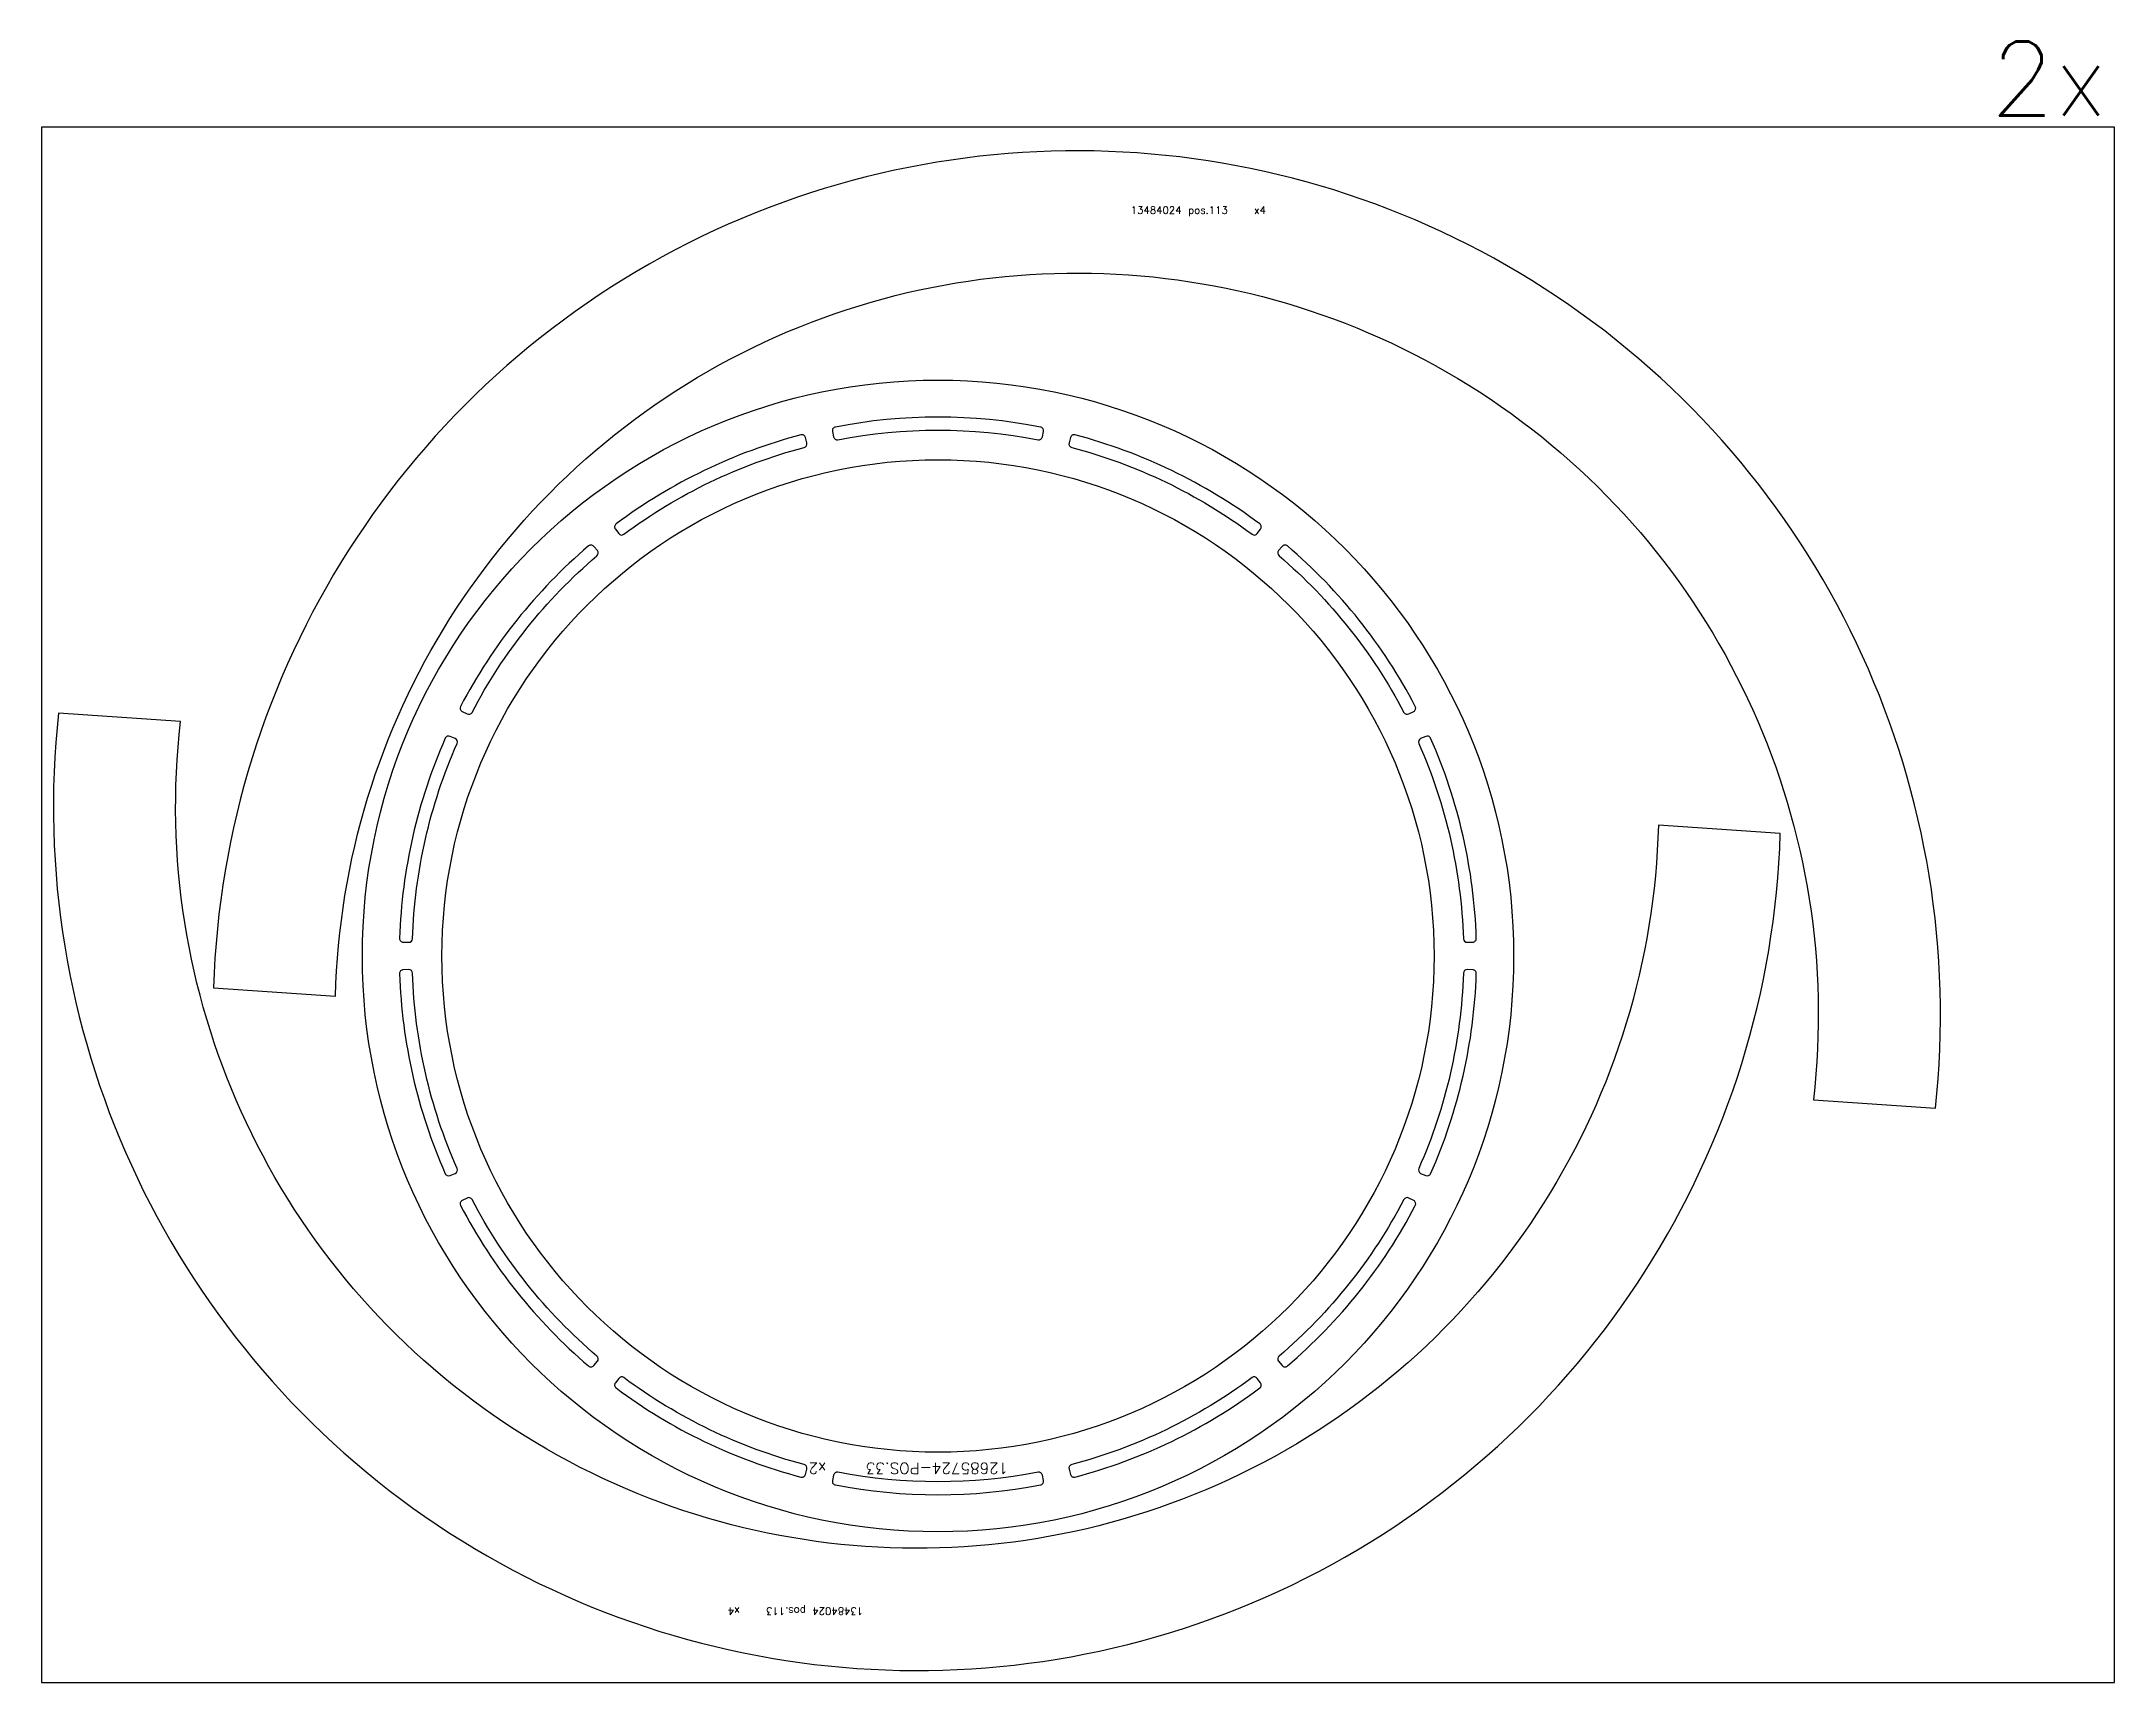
# Model space of a CAD drawing. Header units: millimetres. Extents: x 0 to 11620, y 0 to 2222.
# Drawn here: x 0 to 2800, y 0 to 2216 of the extents above; entities that cross this region are included whole.
import ezdxf

# ---------------------------------------------------------------- set-up
doc = ezdxf.new("R2010")
doc.units = ezdxf.units.MM
for name, color, linetype in [('--NestedParts--', 7, 'Continuous'), ('sheet', 24, 'Continuous'), ('Texto', 7, 'Continuous')]:
    doc.layers.add(name, color=color, linetype=linetype)
doc.styles.get("Standard").update_dxf_attribs({"font": 'txt.shx'})

msp = doc.modelspace()

# ---------------------------------------------------------------- texts
at = {"insert": (2632.6, 2215.7), "char_height": 100, "attachment_point": 1}
msp.add_mtext_dynamic_manual_height_columns('2x', width=1386.362, gutter_width=1, heights=[0], dxfattribs=at)
at = {"layer": 'Texto', "color": 3, "insert": (1471.3, 1993.1), "char_height": 10, "width": 202.606, "attachment_point": 1}
msp.add_mtext('13484024 pos.113    x4', dxfattribs=at)
at = {"layer": 'Texto', "color": 3, "attachment_point": 1, "rotation": 180}
for s, insert, char_height, width in [('12685724-POS.33    x2', (1305.7, 281.7), 15, 401.844), ('13484024 pos.113    x4', (1109.8, 91.2), 10, 202.606)]:
    msp.add_mtext(s, dxfattribs=dict(at, insert=insert, char_height=char_height, width=width))

# ---------------------------------------------------------------- linework, layer by layer
at = {"layer": '--NestedParts--', "color": 7}
for points in [[(232.4, 938), (397.2, 926.5, -1.045989), (2393.3, 786.9), (2558, 775.4, 1.039351)], [(1068.3, 1689.3), (1069.8, 1681.9, 0.412167), (1075.7, 1678, -0.096074), (1346, 1678, 0.412167), (1351.9, 1681.9), (1353.4, 1689.3, 0.416242), (1349.4, 1695.2, 0.096111), (1072.3, 1695.2, 0.416242)], [(775.1, 1557.3), (779.7, 1551.3, 0.412167), (786.6, 1550.3, -0.096074), (1030.2, 1667.6, 0.412167), (1033.8, 1673.7), (1031.9, 1681, 0.416242), (1025.8, 1684.6, 0.096111), (776.1, 1564.3, 0.416242)], [(1389.8, 1681), (1387.9, 1673.7, 0.412167), (1391.5, 1667.6, -0.096074), (1635.1, 1550.3, 0.412167), (1642, 1551.3), (1646.6, 1557.3, 0.416242), (1645.6, 1564.3, 0.096111), (1395.9, 1684.6, 0.416242)], [(568.2, 1311.2), (574.9, 1307.8, 0.412167), (581.6, 1309.9, -0.096074), (750.2, 1521.3, 0.412167), (750.8, 1528.3), (745.9, 1534, 0.416242), (738.9, 1534.6, 0.096111), (566.1, 1318, 0.416242)], [(1675.8, 1534), (1670.9, 1528.3, 0.412167), (1671.5, 1521.3, -0.096074), (1840.1, 1309.9, 0.412167), (1846.8, 1307.8), (1853.5, 1311.2, 0.416242), (1855.6, 1318, 0.096111), (1682.8, 1534.6, 0.416242)], [(2348.6, 1146.3), (2183.9, 1157.8, -1.045989), (187.8, 1297.4), (23, 1308.9, 1.039351)], [(488.6, 999.7), (496.1, 999.5, 0.412167), (501.2, 1004.3, -0.096074), (561.4, 1267.9, 0.412167), (558.9, 1274.5), (552, 1277.5, 0.416242), (545.4, 1275, 0.096111), (483.7, 1004.8, 0.416242)], [(1869.7, 1277.5), (1862.8, 1274.5, 0.412167), (1860.3, 1267.9, -0.096074), (1920.5, 1004.3, 0.412167), (1925.6, 999.5), (1933.1, 999.7, 0.416242), (1938, 1004.8, 0.096111), (1876.3, 1275, 0.416242)], [(552, 684.5), (558.9, 687.5, 0.412167), (561.4, 694.1, -0.096074), (501.2, 957.7, 0.412167), (496.1, 962.5), (488.6, 962.3, 0.416242), (483.7, 957.2, 0.096111), (545.4, 687, 0.416242)], [(1933.1, 962.3), (1925.6, 962.5, 0.412167), (1920.5, 957.7, -0.096074), (1860.3, 694.1, 0.412167), (1862.8, 687.5), (1869.7, 684.5, 0.416242), (1876.3, 687, 0.096111), (1938, 957.2, 0.416242)], [(745.9, 428), (750.8, 433.7, 0.412167), (750.2, 440.7, -0.096074), (581.6, 652.1, 0.412167), (574.9, 654.2), (568.2, 650.8, 0.416242), (566.1, 644, 0.096111), (738.9, 427.4, 0.416242)], [(1853.5, 650.8), (1846.8, 654.2, 0.412167), (1840.1, 652.1, -0.096074), (1671.5, 440.7, 0.412167), (1670.9, 433.7), (1675.8, 428, 0.416242), (1682.8, 427.4, 0.096111), (1855.6, 644, 0.416242)], [(1031.9, 281), (1033.8, 288.3, 0.412167), (1030.2, 294.4, -0.096074), (786.6, 411.7, 0.412167), (779.7, 410.7), (775.1, 404.7, 0.416242), (776.1, 397.7, 0.096111), (1025.8, 277.4, 0.416242)], [(1646.6, 404.7), (1642, 410.7, 0.412167), (1635.1, 411.7, -0.096074), (1391.5, 294.4, 0.412167), (1387.9, 288.3), (1389.8, 281, 0.416242), (1395.9, 277.4, 0.096111), (1645.6, 397.7, 0.416242)], [(1353.4, 272.7), (1351.9, 280.1, 0.412167), (1346, 284, -0.096074), (1075.7, 284, 0.412167), (1069.8, 280.1), (1068.3, 272.7, 0.416242), (1072.3, 266.8, 0.096111), (1349.4, 266.8, 0.416242)]]:
    msp.add_lwpolyline(points, format="xyb", close=True, dxfattribs=at)
for radius in [777.5, 670]:
    msp.add_circle((1210.9, 981), radius, dxfattribs=at)
at = {"layer": 'sheet', "color": 7}
msp.add_lwpolyline([(0, 0), (2800, 0), (2800, 2100), (0, 2100)], close=True, dxfattribs=at)

msp.set_redraw_order([(e.dxf.handle, doc.entitydb.next_handle()) for e in msp.query("TEXT MTEXT ATTDEF DIMENSION ARC_DIMENSION")])  # texts and dimensions are drawn at this point

doc.saveas('drawing.dxf')
